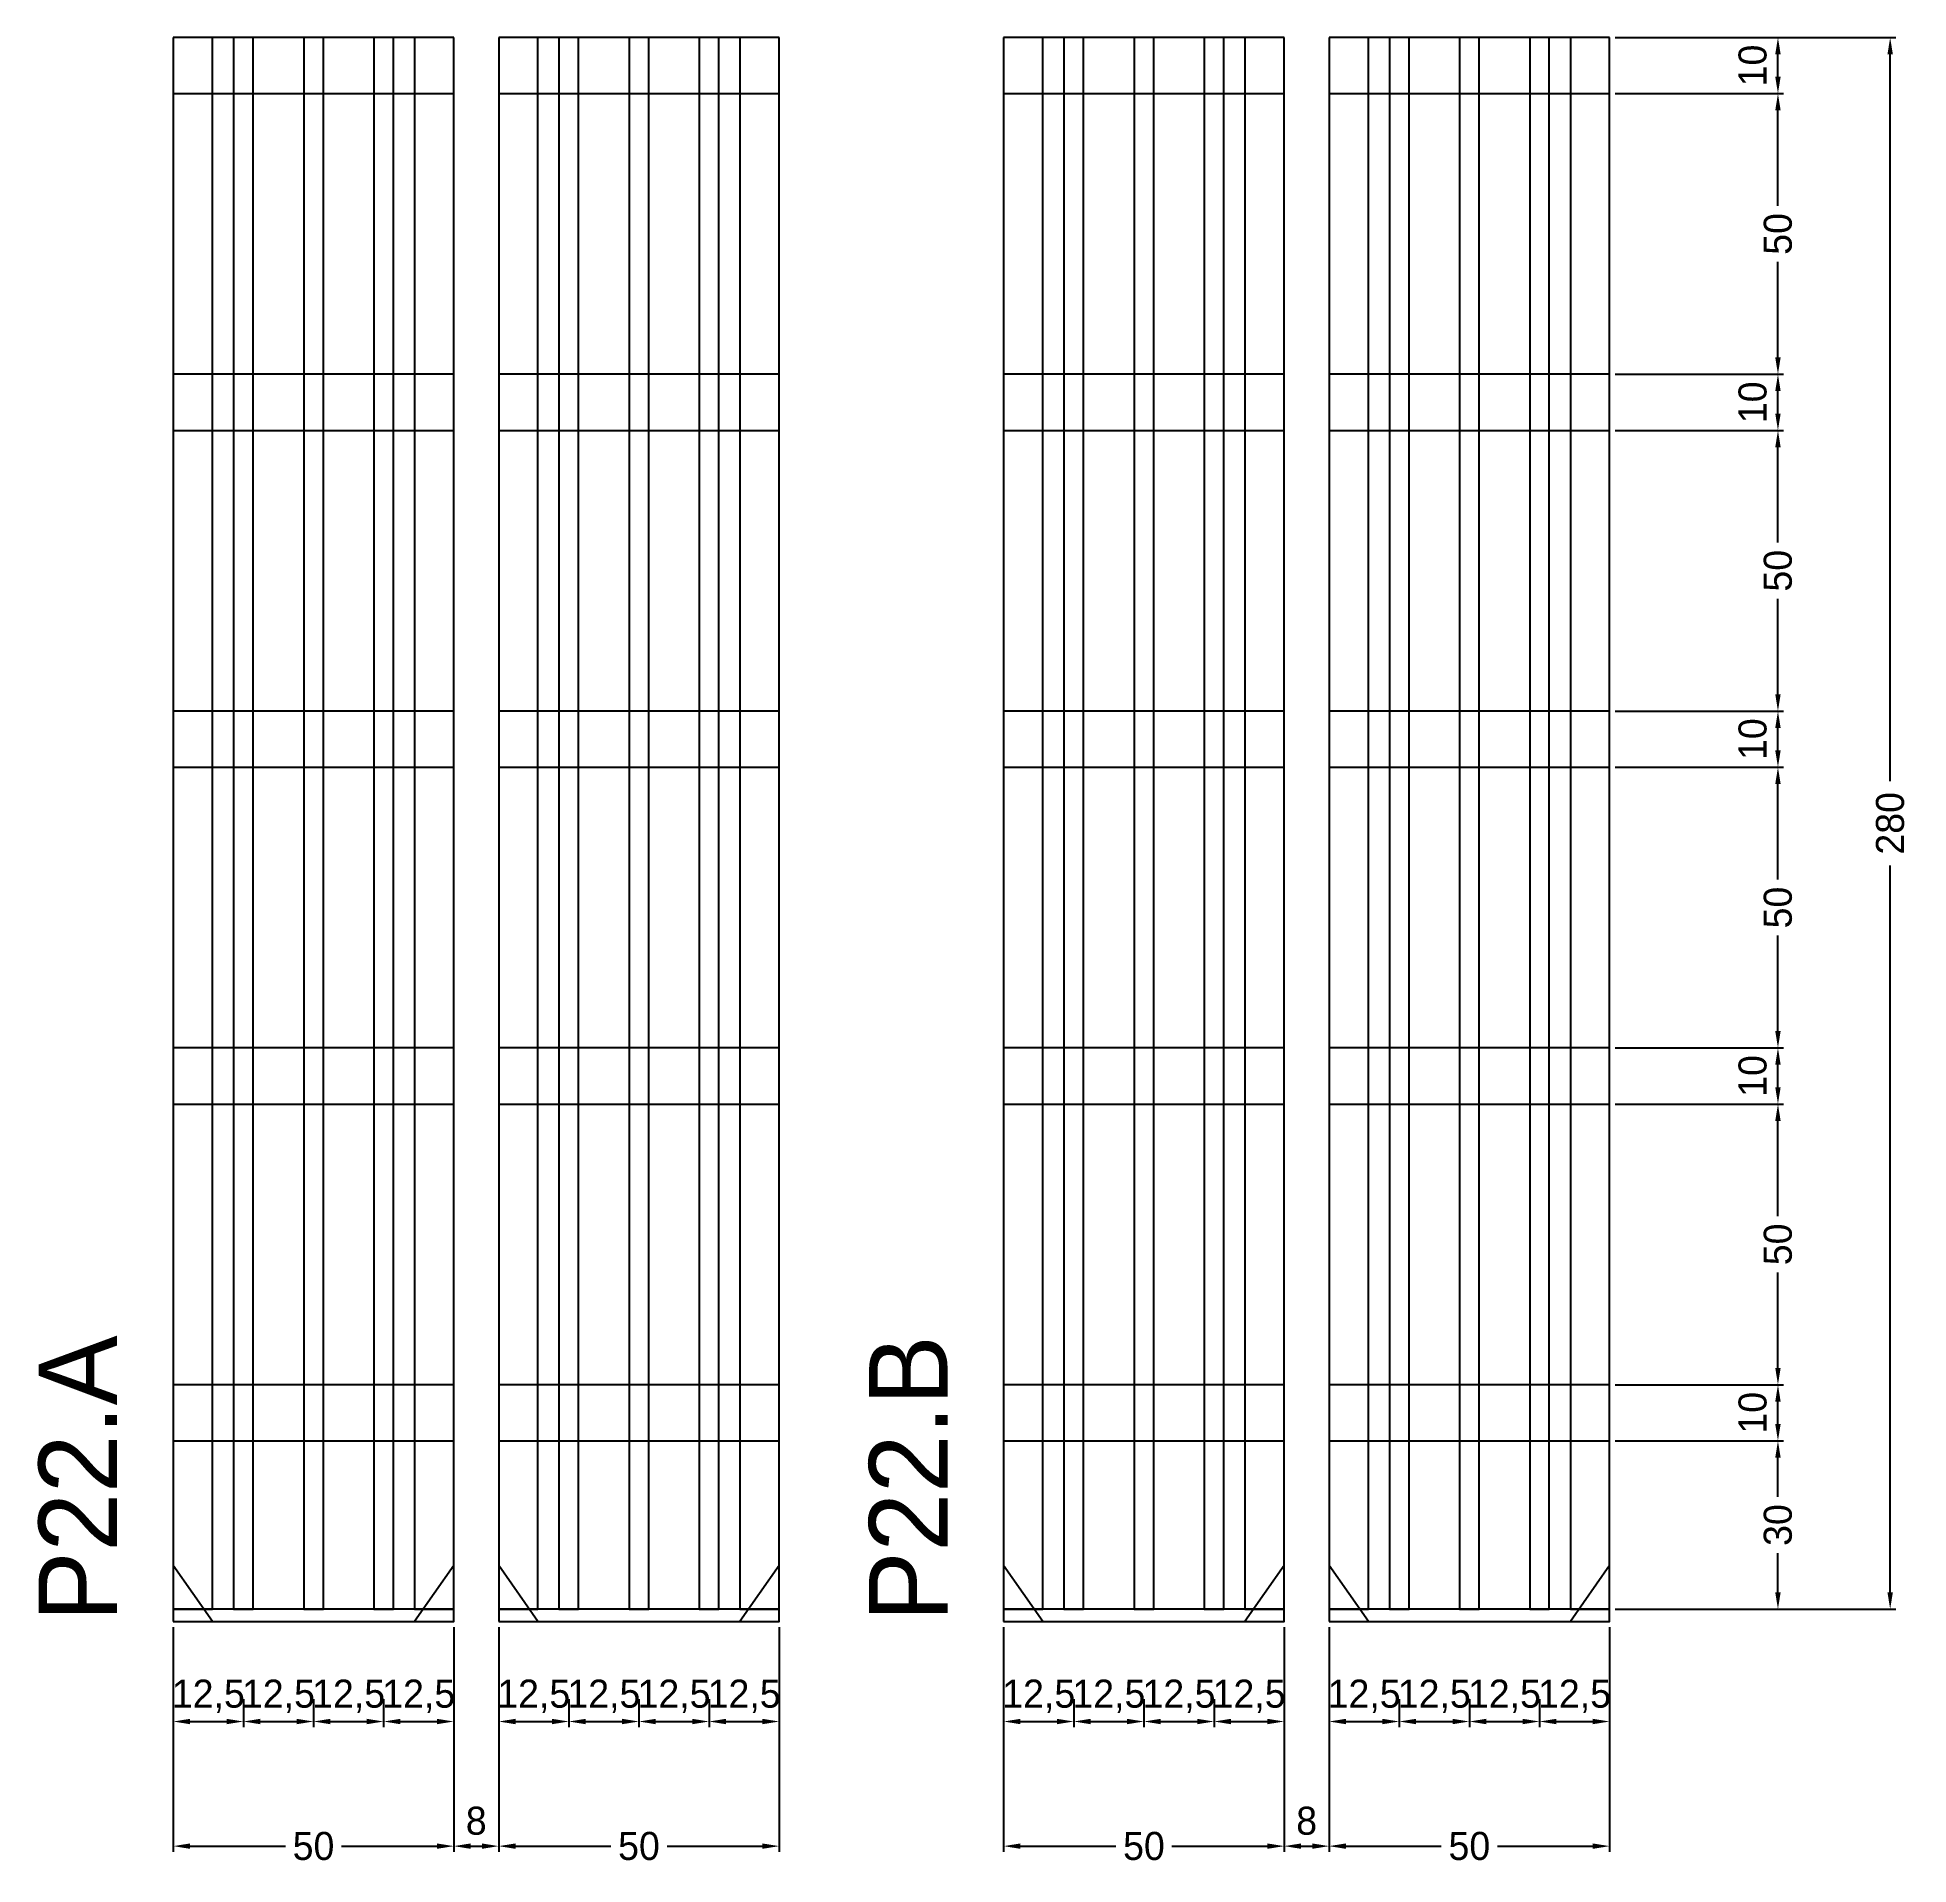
# Model space of a CAD drawing. Header units: centimetres. Extents: x -8500 to 4309, y -467 to 295.
# Drawn here: x 3975.8 to 4309.3, y -43.3 to 282.2 of the extents above; entities that cross this region are included whole.
import ezdxf

# ---------------------------------------------------------------- set-up
doc = ezdxf.new("R2010")
doc.units = ezdxf.units.CM
for name, color, linetype in [('COTA', 241, 'Continuous'), ('NOMENCLATURA', 7, 'Continuous'), ('SARR_2.2x10', 60, 'Continuous'), ('SARR_2.2x7', 40, 'Continuous'), ('SARR_3.5x7', 81, 'Continuous')]:
    doc.layers.add(name, color=color, linetype=linetype)
doc.dimstyles.new('PAINEL-NOVA', dxfattribs={"dimtxt": 5, "dimasz": 3, "dimexe": 1, "dimexo": 1, "dimgap": 1, "dimtad": 1, "dimcen": 2.5, "dimazin": 3, "dimtfac": 1, "dimtmove": 0, "dimatfit": 3})

msp = doc.modelspace()

# ---------------------------------------------------------------- texts
at = {"layer": 'NOMENCLATURA'}
for s, p in [('P22.A', (3990, 0)), ('P22.B', (4138, 0))]:
    msp.add_text(s, height=14, rotation=90, dxfattribs=at).set_placement(p)

# ---------------------------------------------------------------- blocks, each defined once
blk = doc.blocks.new('_CLOSEDFILLED')
at = {"color": 0, "linetype": 'BYBLOCK'}
blk.add_solid([(-1, 0.16), (0, 0), (-1, -0.16)], dxfattribs=at)
blk = doc.blocks.new('*D56')
for p, q in [((4000, -1), (4000, -41)), ((4050, -1), (4050, -41)), ((4003, -40), (4020, -40)), ((4030, -40), (4047, -40))]:
    blk.add_line(p, q)
at = {"layer": 'Defpoints'}
for p in [(4000, 0), (4050, 0), (4000, -40)]:
    blk.add_point(p, dxfattribs=at)
at = {"layer": 'COTA', "xscale": 3, "yscale": 3, "rotation": 180}
blk.add_blockref('_CLOSEDFILLED', (4000, -40), dxfattribs=at)
at = {"layer": 'COTA', "xscale": 3, "yscale": 3}
blk.add_blockref('_CLOSEDFILLED', (4050, -40), dxfattribs=at)
at = {"layer": 'COTA', "insert": (4025, -40), "char_height": 5, "attachment_point": 5}
blk.add_mtext('50', dxfattribs=at)
blk = doc.blocks.new('*D57')
for p, q in [((4050, -1), (4050, -41)), ((4058, -1), (4058, -41)), ((4053, -40), (4055, -40))]:
    blk.add_line(p, q)
at = {"layer": 'Defpoints'}
for p in [(4050, 0), (4058, 0), (4050, -40)]:
    blk.add_point(p, dxfattribs=at)
at = {"layer": 'COTA', "xscale": 3, "yscale": 3, "rotation": 180}
blk.add_blockref('_CLOSEDFILLED', (4050, -40), dxfattribs=at)
at = {"layer": 'COTA', "xscale": 3, "yscale": 3}
blk.add_blockref('_CLOSEDFILLED', (4058, -40), dxfattribs=at)
at = {"layer": 'COTA', "insert": (4054, -35.5), "char_height": 5, "attachment_point": 5}
blk.add_mtext('8', dxfattribs=at)
blk = doc.blocks.new('GRA-E')
at = {"layer": 'SARR_2.2x7'}
blk.add_lwpolyline([(0, 0), (7, 0), (0, 10)], close=True, dxfattribs=at)
blk = doc.blocks.new('GRA-D')
at = {"layer": 'SARR_2.2x7'}
blk.add_lwpolyline([(0, 0), (7, 0), (7, 10)], close=True, dxfattribs=at)
blk = doc.blocks.new('*D62')
for p, q in [((4058, -1), (4058, -41)), ((4108, -1), (4108, -41)), ((4061, -40), (4078, -40)), ((4088, -40), (4105, -40))]:
    blk.add_line(p, q)
at = {"layer": 'Defpoints'}
for p in [(4058, 0), (4108, 0), (4058, -40)]:
    blk.add_point(p, dxfattribs=at)
at = {"layer": 'COTA', "xscale": 3, "yscale": 3, "rotation": 180}
blk.add_blockref('_CLOSEDFILLED', (4058, -40), dxfattribs=at)
at = {"layer": 'COTA', "xscale": 3, "yscale": 3}
blk.add_blockref('_CLOSEDFILLED', (4108, -40), dxfattribs=at)
at = {"layer": 'COTA', "insert": (4083, -40), "char_height": 5, "attachment_point": 5}
blk.add_mtext('50', dxfattribs=at)
blk = doc.blocks.new('*D67')
for p, q in [((4148, -1), (4148, -41)), ((4198, -1), (4198, -41)), ((4151, -40), (4168, -40)), ((4178, -40), (4195, -40))]:
    blk.add_line(p, q)
at = {"layer": 'Defpoints'}
for p in [(4148, 0), (4198, 0), (4148, -40)]:
    blk.add_point(p, dxfattribs=at)
at = {"layer": 'COTA', "xscale": 3, "yscale": 3, "rotation": 180}
blk.add_blockref('_CLOSEDFILLED', (4148, -40), dxfattribs=at)
at = {"layer": 'COTA', "xscale": 3, "yscale": 3}
blk.add_blockref('_CLOSEDFILLED', (4198, -40), dxfattribs=at)
at = {"layer": 'COTA', "insert": (4173, -40), "char_height": 5, "attachment_point": 5}
blk.add_mtext('50', dxfattribs=at)
blk = doc.blocks.new('*D68')
for p, q in [((4198, -1), (4198, -41)), ((4206, -1), (4206, -41)), ((4201, -40), (4203, -40))]:
    blk.add_line(p, q)
at = {"layer": 'Defpoints'}
for p in [(4198, 0), (4206, 0), (4198, -40)]:
    blk.add_point(p, dxfattribs=at)
at = {"layer": 'COTA', "xscale": 3, "yscale": 3, "rotation": 180}
blk.add_blockref('_CLOSEDFILLED', (4198, -40), dxfattribs=at)
at = {"layer": 'COTA', "xscale": 3, "yscale": 3}
blk.add_blockref('_CLOSEDFILLED', (4206, -40), dxfattribs=at)
at = {"layer": 'COTA', "insert": (4202, -35.5), "char_height": 5, "attachment_point": 5}
blk.add_mtext('8', dxfattribs=at)
blk = doc.blocks.new('*D73')
for p, q in [((4206, -1), (4206, -41)), ((4256, -1), (4256, -41)), ((4209, -40), (4226, -40)), ((4236, -40), (4253, -40))]:
    blk.add_line(p, q)
at = {"layer": 'Defpoints'}
for p in [(4206, 0), (4256, 0), (4206, -40)]:
    blk.add_point(p, dxfattribs=at)
at = {"layer": 'COTA', "xscale": 3, "yscale": 3, "rotation": 180}
blk.add_blockref('_CLOSEDFILLED', (4206, -40), dxfattribs=at)
at = {"layer": 'COTA', "xscale": 3, "yscale": 3}
blk.add_blockref('_CLOSEDFILLED', (4256, -40), dxfattribs=at)
at = {"layer": 'COTA', "insert": (4231, -40), "char_height": 5, "attachment_point": 5}
blk.add_mtext('50', dxfattribs=at)
blk = doc.blocks.new('*D74')
for p, q in [((4257, 282.2), (4307, 282.2)), ((4306, 149.7), (4306, 279.2)), ((4306, 5.2), (4306, 134.7)), ((4257, 2.2), (4307, 2.2))]:
    blk.add_line(p, q)
at = {"layer": 'Defpoints'}
for p in [(4256, 282.2), (4256, 2.2), (4306, 2.2)]:
    blk.add_point(p, dxfattribs=at)
at = {"layer": 'COTA', "xscale": 3, "yscale": 3}
for p, rotation in [((4306, 282.2), 90), ((4306, 2.2), 270)]:
    blk.add_blockref('_CLOSEDFILLED', p, dxfattribs=dict(at, rotation=rotation))
at = {"layer": 'COTA', "insert": (4306, 142.2), "char_height": 5, "attachment_point": 5, "rotation": 90}
blk.add_mtext('280', dxfattribs=at)
blk = doc.blocks.new('*D75')
for p, q in [((4257, 32.2), (4287, 32.2)), ((4286, 22.2), (4286, 29.2)), ((4286, 5.2), (4286, 12.2)), ((4257, 2.2), (4287, 2.2))]:
    blk.add_line(p, q)
at = {"layer": 'Defpoints'}
for p in [(4256, 32.2), (4256, 2.2), (4286, 2.2)]:
    blk.add_point(p, dxfattribs=at)
at = {"layer": 'COTA', "xscale": 3, "yscale": 3}
for p, rotation in [((4286, 32.2), 90), ((4286, 2.2), 270)]:
    blk.add_blockref('_CLOSEDFILLED', p, dxfattribs=dict(at, rotation=rotation))
at = {"layer": 'COTA', "insert": (4286, 17.2), "char_height": 5, "attachment_point": 5, "rotation": 90}
blk.add_mtext('30', dxfattribs=at)
blk = doc.blocks.new('*D76')
for p, q in [((4257, 42.2), (4287, 42.2)), ((4286, 35.2), (4286, 39.2)), ((4257, 32.2), (4287, 32.2))]:
    blk.add_line(p, q)
at = {"layer": 'Defpoints'}
for p in [(4256, 42.2), (4256, 32.2), (4286, 32.2)]:
    blk.add_point(p, dxfattribs=at)
at = {"layer": 'COTA', "xscale": 3, "yscale": 3}
for p, rotation in [((4286, 42.2), 90), ((4286, 32.2), 270)]:
    blk.add_blockref('_CLOSEDFILLED', p, dxfattribs=dict(at, rotation=rotation))
at = {"layer": 'COTA', "insert": (4281.5, 37.2), "char_height": 5, "attachment_point": 5, "rotation": 90}
blk.add_mtext('10', dxfattribs=at)
blk = doc.blocks.new('*D77')
for p, q in [((4257, 92.2), (4287, 92.2)), ((4286, 72.2), (4286, 89.2)), ((4286, 45.2), (4286, 62.2)), ((4257, 42.2), (4287, 42.2))]:
    blk.add_line(p, q)
at = {"layer": 'Defpoints'}
for p in [(4256, 92.2), (4256, 42.2), (4286, 42.2)]:
    blk.add_point(p, dxfattribs=at)
at = {"layer": 'COTA', "xscale": 3, "yscale": 3}
for p, rotation in [((4286, 92.2), 90), ((4286, 42.2), 270)]:
    blk.add_blockref('_CLOSEDFILLED', p, dxfattribs=dict(at, rotation=rotation))
at = {"layer": 'COTA', "insert": (4286, 67.2), "char_height": 5, "attachment_point": 5, "rotation": 90}
blk.add_mtext('50', dxfattribs=at)
blk = doc.blocks.new('*D78')
for p, q in [((4257, 102.2), (4287, 102.2)), ((4286, 95.2), (4286, 99.2)), ((4257, 92.2), (4287, 92.2))]:
    blk.add_line(p, q)
at = {"layer": 'Defpoints'}
for p in [(4256, 102.2), (4256, 92.2), (4286, 92.2)]:
    blk.add_point(p, dxfattribs=at)
at = {"layer": 'COTA', "xscale": 3, "yscale": 3}
for p, rotation in [((4286, 102.2), 90), ((4286, 92.2), 270)]:
    blk.add_blockref('_CLOSEDFILLED', p, dxfattribs=dict(at, rotation=rotation))
at = {"layer": 'COTA', "insert": (4281.5, 97.2), "char_height": 5, "attachment_point": 5, "rotation": 90}
blk.add_mtext('10', dxfattribs=at)
blk = doc.blocks.new('*D79')
for p, q in [((4257, 152.2), (4287, 152.2)), ((4286, 132.2), (4286, 149.2)), ((4286, 105.2), (4286, 122.2)), ((4257, 102.2), (4287, 102.2))]:
    blk.add_line(p, q)
at = {"layer": 'Defpoints'}
for p in [(4256, 152.2), (4256, 102.2), (4286, 102.2)]:
    blk.add_point(p, dxfattribs=at)
at = {"layer": 'COTA', "xscale": 3, "yscale": 3}
for p, rotation in [((4286, 152.2), 90), ((4286, 102.2), 270)]:
    blk.add_blockref('_CLOSEDFILLED', p, dxfattribs=dict(at, rotation=rotation))
at = {"layer": 'COTA', "insert": (4286, 127.2), "char_height": 5, "attachment_point": 5, "rotation": 90}
blk.add_mtext('50', dxfattribs=at)
blk = doc.blocks.new('*D80')
for p, q in [((4257, 162.2), (4287, 162.2)), ((4286, 155.2), (4286, 159.2)), ((4257, 152.2), (4287, 152.2))]:
    blk.add_line(p, q)
at = {"layer": 'Defpoints'}
for p in [(4256, 162.2), (4256, 152.2), (4286, 152.2)]:
    blk.add_point(p, dxfattribs=at)
at = {"layer": 'COTA', "xscale": 3, "yscale": 3}
for p, rotation in [((4286, 162.2), 90), ((4286, 152.2), 270)]:
    blk.add_blockref('_CLOSEDFILLED', p, dxfattribs=dict(at, rotation=rotation))
at = {"layer": 'COTA', "insert": (4281.5, 157.2), "char_height": 5, "attachment_point": 5, "rotation": 90}
blk.add_mtext('10', dxfattribs=at)
blk = doc.blocks.new('*D81')
for p, q in [((4257, 212.2), (4287, 212.2)), ((4286, 192.2), (4286, 209.2)), ((4286, 165.2), (4286, 182.2)), ((4257, 162.2), (4287, 162.2))]:
    blk.add_line(p, q)
at = {"layer": 'Defpoints'}
for p in [(4256, 212.2), (4256, 162.2), (4286, 162.2)]:
    blk.add_point(p, dxfattribs=at)
at = {"layer": 'COTA', "xscale": 3, "yscale": 3}
for p, rotation in [((4286, 212.2), 90), ((4286, 162.2), 270)]:
    blk.add_blockref('_CLOSEDFILLED', p, dxfattribs=dict(at, rotation=rotation))
at = {"layer": 'COTA', "insert": (4286, 187.2), "char_height": 5, "attachment_point": 5, "rotation": 90}
blk.add_mtext('50', dxfattribs=at)
blk = doc.blocks.new('*D82')
for p, q in [((4257, 222.2), (4287, 222.2)), ((4286, 215.2), (4286, 219.2)), ((4257, 212.2), (4287, 212.2))]:
    blk.add_line(p, q)
at = {"layer": 'Defpoints'}
for p in [(4256, 222.2), (4256, 212.2), (4286, 212.2)]:
    blk.add_point(p, dxfattribs=at)
at = {"layer": 'COTA', "xscale": 3, "yscale": 3}
for p, rotation in [((4286, 222.2), 90), ((4286, 212.2), 270)]:
    blk.add_blockref('_CLOSEDFILLED', p, dxfattribs=dict(at, rotation=rotation))
at = {"layer": 'COTA', "insert": (4281.5, 217.2), "char_height": 5, "attachment_point": 5, "rotation": 90}
blk.add_mtext('10', dxfattribs=at)
blk = doc.blocks.new('*D83')
for p, q in [((4257, 272.2), (4287, 272.2)), ((4286, 252.2), (4286, 269.2)), ((4286, 225.2), (4286, 242.2)), ((4257, 222.2), (4287, 222.2))]:
    blk.add_line(p, q)
at = {"layer": 'Defpoints'}
for p in [(4256, 272.2), (4256, 222.2), (4286, 222.2)]:
    blk.add_point(p, dxfattribs=at)
at = {"layer": 'COTA', "xscale": 3, "yscale": 3}
for p, rotation in [((4286, 272.2), 90), ((4286, 222.2), 270)]:
    blk.add_blockref('_CLOSEDFILLED', p, dxfattribs=dict(at, rotation=rotation))
at = {"layer": 'COTA', "insert": (4286, 247.2), "char_height": 5, "attachment_point": 5, "rotation": 90}
blk.add_mtext('50', dxfattribs=at)
blk = doc.blocks.new('*D84')
for p, q in [((4257, 282.2), (4287, 282.2)), ((4286, 275.2), (4286, 279.2)), ((4257, 272.2), (4287, 272.2))]:
    blk.add_line(p, q)
at = {"layer": 'Defpoints'}
for p in [(4256, 282.2), (4256, 272.2), (4286, 272.2)]:
    blk.add_point(p, dxfattribs=at)
at = {"layer": 'COTA', "xscale": 3, "yscale": 3}
for p, rotation in [((4286, 282.2), 90), ((4286, 272.2), 270)]:
    blk.add_blockref('_CLOSEDFILLED', p, dxfattribs=dict(at, rotation=rotation))
at = {"layer": 'COTA', "insert": (4281.5, 277.2), "char_height": 5, "attachment_point": 5, "rotation": 90}
blk.add_mtext('10', dxfattribs=at)

# ---------------------------------------------------------------- dimensions: what is measured, and where the dimension line sits
at = {"layer": 'COTA'}
for base, p1, p2, picture, middle in [((4306, 2.2), (4256, 2.2), (4256, 282.2), '*D74', (4306, 142.2)), ((4286, 272.2), (4256, 272.2), (4256, 282.2), '*D84', (4281.5, 277.2)), ((4286, 222.2), (4256, 222.2), (4256, 272.2), '*D83', (4286, 247.2)), ((4286, 212.2), (4256, 212.2), (4256, 222.2), '*D82', (4281.5, 217.2)), ((4286, 162.2), (4256, 162.2), (4256, 212.2), '*D81', (4286, 187.2)), ((4286, 152.2), (4256, 152.2), (4256, 162.2), '*D80', (4281.5, 157.2)), ((4286, 102.2), (4256, 102.2), (4256, 152.2), '*D79', (4286, 127.2)), ((4286, 92.2), (4256, 92.2), (4256, 102.2), '*D78', (4281.5, 97.2)), ((4286, 42.2), (4256, 42.2), (4256, 92.2), '*D77', (4286, 67.2)), ((4286, 32.2), (4256, 32.2), (4256, 42.2), '*D76', (4281.5, 37.2)), ((4286, 2.2), (4256, 2.2), (4256, 32.2), '*D75', (4286, 17.2))]:
    dim = msp.add_linear_dim(base=base, p1=p1, p2=p2, angle=90, dimstyle='PAINEL-NOVA', dxfattribs=at)
    dim.commit()
    dim.dimension.update_dxf_attribs({"geometry": picture, "text_midpoint": middle})
for base, p1, p2, picture, middle in [((4000, -40), (4000, 0), (4050, 0), '*D56', (4025, -40)), ((4050, -40), (4050, 0), (4058, 0), '*D57', (4054, -35.5)), ((4058, -40), (4058, 0), (4108, 0), '*D62', (4083, -40)), ((4148, -40), (4148, 0), (4198, 0), '*D67', (4173, -40)), ((4198, -40), (4198, 0), (4206, 0), '*D68', (4202, -35.5)), ((4206, -40), (4206, 0), (4256, 0), '*D73', (4231, -40))]:
    dim = msp.add_linear_dim(base=base, p1=p1, p2=p2, dimstyle='PAINEL-NOVA', dxfattribs=at)
    dim.commit()
    dim.dimension.update_dxf_attribs({"geometry": picture, "text_midpoint": middle})
for base, p1, p2 in [((4000, -17.8), (4000, -12.8), (4012.5, -12.8)), ((4012.5, -17.8), (4012.5, -12.8), (4025, -12.8)), ((4025, -17.8), (4025, -12.8), (4037.5, -12.8)), ((4037.5, -17.8), (4037.5, -12.8), (4050, -12.8)), ((4058, -17.8), (4058, -12.8), (4070.5, -12.8)), ((4070.5, -17.8), (4070.5, -12.8), (4083, -12.8)), ((4083, -17.8), (4083, -12.8), (4095.5, -12.8)), ((4095.5, -17.8), (4095.5, -12.8), (4108, -12.8)), ((4148, -17.8), (4148, -12.8), (4160.5, -12.8)), ((4160.5, -17.8), (4160.5, -12.8), (4173, -12.8)), ((4173, -17.8), (4173, -12.8), (4185.5, -12.8)), ((4185.5, -17.8), (4185.5, -12.8), (4198, -12.8)), ((4206, -17.8), (4206, -12.8), (4218.5, -12.8)), ((4218.5, -17.8), (4218.5, -12.8), (4231, -12.8)), ((4231, -17.8), (4231, -12.8), (4243.5, -12.8)), ((4243.5, -17.8), (4243.5, -12.8), (4256, -12.8))]:
    msp.add_linear_dim(base=base, p1=p1, p2=p2, dimstyle='PAINEL-NOVA', dxfattribs=at).render()

# ---------------------------------------------------------------- linework, layer by layer
at = {"layer": 'SARR_2.2x10'}
for p, q in [((4050, 282.2), (4000, 282.2)), ((4000, 282.2), (4000, 272.2)), ((4050, 272.2), (4050, 282.2)), ((4108, 282.2), (4058, 282.2)), ((4058, 282.2), (4058, 272.2)), ((4108, 272.2), (4108, 282.2)), ((4198, 282.2), (4148, 282.2)), ((4148, 282.2), (4148, 272.2)), ((4198, 272.2), (4198, 282.2)), ((4256, 282.2), (4206, 282.2)), ((4206, 282.2), (4206, 272.2)), ((4256, 272.2), (4256, 282.2)), ((4000, 272.2), (4050, 272.2)), ((4058, 272.2), (4108, 272.2)), ((4148, 272.2), (4198, 272.2)), ((4206, 272.2), (4256, 272.2)), ((4050, 222.2), (4000, 222.2)), ((4000, 222.2), (4000, 212.2)), ((4050, 212.2), (4050, 222.2)), ((4108, 222.2), (4058, 222.2)), ((4058, 222.2), (4058, 212.2)), ((4108, 212.2), (4108, 222.2)), ((4198, 222.2), (4148, 222.2)), ((4148, 222.2), (4148, 212.2)), ((4198, 212.2), (4198, 222.2)), ((4256, 222.2), (4206, 222.2)), ((4206, 222.2), (4206, 212.2)), ((4256, 212.2), (4256, 222.2)), ((4000, 212.2), (4050, 212.2)), ((4058, 212.2), (4108, 212.2)), ((4148, 212.2), (4198, 212.2)), ((4206, 212.2), (4256, 212.2)), ((4050, 162.2), (4000, 162.2)), ((4000, 162.2), (4000, 152.2)), ((4050, 152.2), (4050, 162.2)), ((4108, 162.2), (4058, 162.2)), ((4058, 162.2), (4058, 152.2)), ((4108, 152.2), (4108, 162.2)), ((4198, 162.2), (4148, 162.2)), ((4148, 162.2), (4148, 152.2)), ((4198, 152.2), (4198, 162.2)), ((4256, 162.2), (4206, 162.2)), ((4206, 162.2), (4206, 152.2)), ((4256, 152.2), (4256, 162.2)), ((4000, 152.2), (4050, 152.2)), ((4058, 152.2), (4108, 152.2)), ((4148, 152.2), (4198, 152.2)), ((4206, 152.2), (4256, 152.2)), ((4050, 102.2), (4000, 102.2)), ((4000, 102.2), (4000, 92.2)), ((4050, 92.2), (4050, 102.2)), ((4108, 102.2), (4058, 102.2)), ((4058, 102.2), (4058, 92.2)), ((4108, 92.2), (4108, 102.2)), ((4198, 102.2), (4148, 102.2)), ((4148, 102.2), (4148, 92.2)), ((4198, 92.2), (4198, 102.2)), ((4256, 102.2), (4206, 102.2)), ((4206, 102.2), (4206, 92.2)), ((4256, 92.2), (4256, 102.2)), ((4000, 92.2), (4050, 92.2)), ((4058, 92.2), (4108, 92.2)), ((4148, 92.2), (4198, 92.2)), ((4206, 92.2), (4256, 92.2)), ((4050, 42.2), (4000, 42.2)), ((4000, 42.2), (4000, 32.2)), ((4050, 32.2), (4050, 42.2)), ((4108, 42.2), (4058, 42.2)), ((4058, 42.2), (4058, 32.2)), ((4108, 32.2), (4108, 42.2)), ((4198, 42.2), (4148, 42.2)), ((4148, 42.2), (4148, 32.2)), ((4198, 32.2), (4198, 42.2)), ((4256, 42.2), (4206, 42.2)), ((4206, 42.2), (4206, 32.2)), ((4256, 32.2), (4256, 42.2)), ((4000, 32.2), (4050, 32.2)), ((4058, 32.2), (4108, 32.2)), ((4148, 32.2), (4198, 32.2)), ((4206, 32.2), (4256, 32.2))]:
    msp.add_line(p, q, dxfattribs=at)
at = {"layer": 'SARR_2.2x7'}
for p, q in [((4007, 282.2), (4000, 282.2)), ((4000, 282.2), (4000, 2.2)), ((4007, 2.2), (4007, 282.2)), ((4050, 282.2), (4043, 282.2)), ((4043, 282.2), (4043, 2.2)), ((4050, 2.2), (4050, 282.2)), ((4065, 282.2), (4058, 282.2)), ((4058, 282.2), (4058, 2.2)), ((4065, 2.2), (4065, 282.2)), ((4108, 282.2), (4101, 282.2)), ((4101, 282.2), (4101, 2.2)), ((4108, 2.2), (4108, 282.2)), ((4155, 282.2), (4148, 282.2)), ((4148, 282.2), (4148, 2.2)), ((4155, 2.2), (4155, 282.2)), ((4198, 282.2), (4191, 282.2)), ((4191, 282.2), (4191, 2.2)), ((4198, 2.2), (4198, 282.2)), ((4213, 282.2), (4206, 282.2)), ((4206, 282.2), (4206, 2.2)), ((4213, 2.2), (4213, 282.2)), ((4256, 282.2), (4249, 282.2)), ((4249, 282.2), (4249, 2.2)), ((4256, 2.2), (4256, 282.2)), ((4050, 2.2), (4000, 2.2)), ((4000, 2.2), (4000, 0)), ((4000, 2.2), (4007, 2.2)), ((4000, 0), (4050, 0)), ((4043, 2.2), (4050, 2.2)), ((4050, 0), (4050, 2.2)), ((4108, 2.2), (4058, 2.2)), ((4058, 2.2), (4058, 0)), ((4058, 2.2), (4065, 2.2)), ((4058, 0), (4108, 0)), ((4101, 2.2), (4108, 2.2)), ((4108, 0), (4108, 2.2)), ((4198, 2.2), (4148, 2.2)), ((4148, 2.2), (4148, 0)), ((4148, 2.2), (4155, 2.2)), ((4148, 0), (4198, 0)), ((4191, 2.2), (4198, 2.2)), ((4198, 0), (4198, 2.2)), ((4256, 2.2), (4206, 2.2)), ((4206, 2.2), (4206, 0)), ((4206, 2.2), (4213, 2.2)), ((4206, 0), (4256, 0)), ((4249, 2.2), (4256, 2.2)), ((4256, 0), (4256, 2.2))]:
    msp.add_line(p, q, dxfattribs=at)
at = {"layer": 'SARR_3.5x7'}
for p, q in [((4014.25, 282.2), (4010.75, 282.2)), ((4010.75, 282.2), (4010.75, 2.2)), ((4014.25, 2.2), (4014.25, 282.2)), ((4026.75, 282.2), (4023.25, 282.2)), ((4023.25, 282.2), (4023.25, 2.2)), ((4026.75, 2.2), (4026.75, 282.2)), ((4039.25, 282.2), (4035.75, 282.2)), ((4035.75, 282.2), (4035.75, 2.2)), ((4039.25, 2.2), (4039.25, 282.2)), ((4072.25, 282.2), (4068.75, 282.2)), ((4068.75, 282.2), (4068.75, 2.2)), ((4072.25, 2.2), (4072.25, 282.2)), ((4084.75, 282.2), (4081.25, 282.2)), ((4081.25, 282.2), (4081.25, 2.2)), ((4084.75, 2.2), (4084.75, 282.2)), ((4097.25, 282.2), (4093.75, 282.2)), ((4093.75, 282.2), (4093.75, 2.2)), ((4097.25, 2.2), (4097.25, 282.2)), ((4162.25, 282.2), (4158.75, 282.2)), ((4158.75, 282.2), (4158.75, 2.2)), ((4162.25, 2.2), (4162.25, 282.2)), ((4174.75, 282.2), (4171.25, 282.2)), ((4171.25, 282.2), (4171.25, 2.2)), ((4174.75, 2.2), (4174.75, 282.2)), ((4187.25, 282.2), (4183.75, 282.2)), ((4183.75, 282.2), (4183.75, 2.2)), ((4187.25, 2.2), (4187.25, 282.2)), ((4220.25, 282.2), (4216.75, 282.2)), ((4216.75, 282.2), (4216.75, 2.2)), ((4220.25, 2.2), (4220.25, 282.2)), ((4232.75, 282.2), (4229.25, 282.2)), ((4229.25, 282.2), (4229.25, 2.2)), ((4232.75, 2.2), (4232.75, 282.2)), ((4245.25, 282.2), (4241.75, 282.2)), ((4241.75, 282.2), (4241.75, 2.2)), ((4245.25, 2.2), (4245.25, 282.2)), ((4010.75, 2.2), (4014.25, 2.2)), ((4023.25, 2.2), (4026.75, 2.2)), ((4035.75, 2.2), (4039.25, 2.2)), ((4068.75, 2.2), (4072.25, 2.2)), ((4081.25, 2.2), (4084.75, 2.2)), ((4093.75, 2.2), (4097.25, 2.2)), ((4158.75, 2.2), (4162.25, 2.2)), ((4171.25, 2.2), (4174.75, 2.2)), ((4183.75, 2.2), (4187.25, 2.2)), ((4216.75, 2.2), (4220.25, 2.2)), ((4229.25, 2.2), (4232.75, 2.2)), ((4241.75, 2.2), (4245.25, 2.2))]:
    msp.add_line(p, q, dxfattribs=at)

# ---------------------------------------------------------------- block references
at = {"layer": 'SARR_2.2x7'}
for name, p in [('GRA-E', (4000, 0)), ('GRA-D', (4043, 0)), ('GRA-E', (4058, 0)), ('GRA-D', (4101, 0)), ('GRA-E', (4148, 0)), ('GRA-D', (4191, 0)), ('GRA-E', (4206, 0)), ('GRA-D', (4249, 0))]:
    msp.add_blockref(name, p, dxfattribs=at)

msp.set_redraw_order([(e.dxf.handle, doc.entitydb.next_handle()) for e in msp.query("TEXT MTEXT ATTDEF DIMENSION ARC_DIMENSION")])  # texts and dimensions are drawn at this point

doc.saveas('drawing.dxf')
